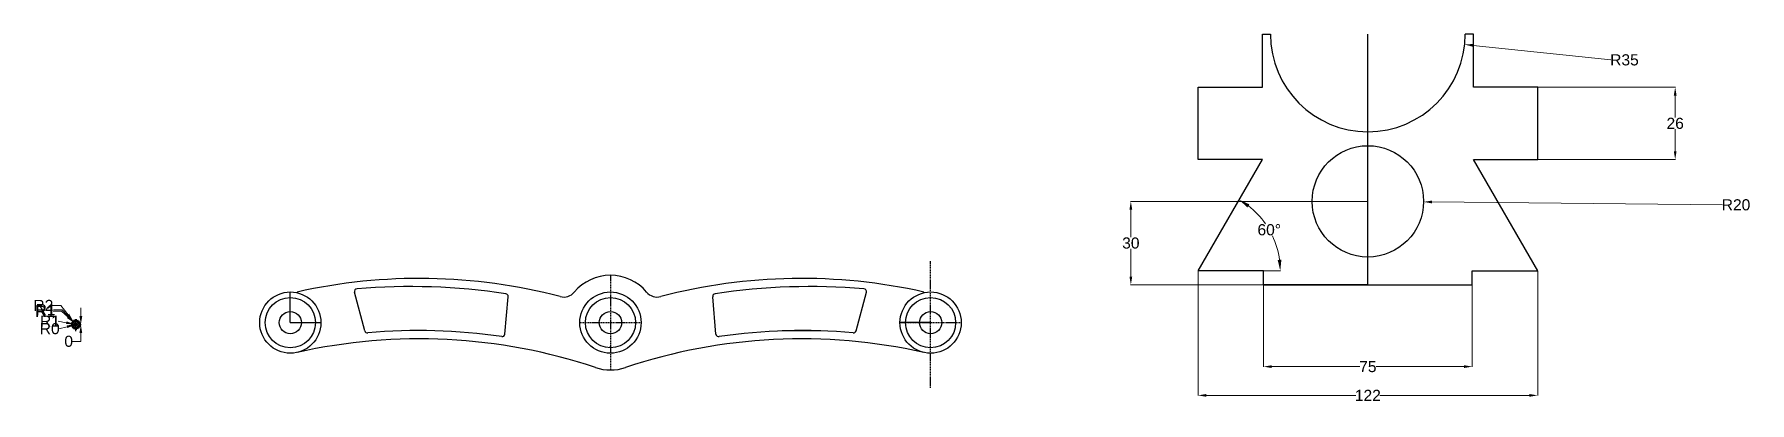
# Model space of a CAD drawing. Header units: inches. Extents: x 51 to 5125, y 41 to 357.
# Drawn here: x 4509 to 5125, y 207 to 339 of the extents above; entities that cross this region are included whole.
import ezdxf

# ---------------------------------------------------------------- set-up
doc = ezdxf.new("R2010")
doc.units = ezdxf.units.IN
doc.header["$MEASUREMENT"] = 0
doc.linetypes.add('ACANSTGL', pattern=[0.11811, 0.07874, -0.03937])
doc.layers.add('AM_5', color=3, linetype='Continuous', lineweight=15)
doc.styles.get("Standard").update_dxf_attribs({"font": 'arial.ttf'})
doc.dimstyles.new('AM_ANSI$0', dxfattribs={"dimtxt": 4, "dimasz": 3, "dimexe": 0.1, "dimexo": 0.05, "dimgap": 0.06, "dimtad": 0, "dimtih": 1, "dimtoh": 1, "dimdec": 0, "dimzin": 7, "dimdsep": 46, "dimtxsty": 'Standard', "dimcen": 0, "dimclrd": 2, "dimclre": 1, "dimclrt": 3, "dimadec": 0, "dimazin": 2, "dimtp": 0.1, "dimtm": 0.1, "dimtfac": 0.71, "dimtdec": 0, "dimtofl": 0, "dimtmove": 0, "dimatfit": 3, "dimfxl": 1, "dimtfillclr": 1, "dimtolj": 1, "dimtzin": 7, "dimlwd": -1, "dimlwe": -1, "dimarcsym": 1})
doc.dimstyles.new('AM_ANSI$2', dxfattribs={"dimtxt": 4, "dimasz": 4, "dimexe": 0.1, "dimexo": 0.05, "dimgap": 0.06, "dimtad": 0, "dimtih": 1, "dimtoh": 1, "dimdec": 4, "dimzin": 7, "dimdsep": 46, "dimtxsty": 'Standard', "dimcen": 0, "dimclrd": 256, "dimclre": 1, "dimclrt": 2, "dimadec": 0, "dimazin": 2, "dimtp": 0.1, "dimtm": 0.1, "dimtfac": 0.71, "dimtdec": 4, "dimtofl": 0, "dimtmove": 0, "dimatfit": 3, "dimfxl": 1, "dimtolj": 1, "dimtzin": 7, "dimlwd": -1, "dimlwe": -1, "dimarcsym": 1})
doc.dimstyles.new('AM_ANSI$4', dxfattribs={"dimtxt": 4, "dimasz": 3, "dimexe": 0.1, "dimexo": 0.05, "dimgap": 0.06, "dimtad": 0, "dimtih": 1, "dimtoh": 1, "dimdec": 0, "dimzin": 7, "dimdsep": 46, "dimtxsty": 'Standard', "dimcen": 0, "dimclrd": 2, "dimclre": 1, "dimclrt": 3, "dimadec": 0, "dimazin": 2, "dimtp": 0.1, "dimtm": 0.1, "dimtfac": 0.71, "dimtdec": 0, "dimtofl": 0, "dimtmove": 0, "dimatfit": 0, "dimfxl": 1, "dimtfillclr": 1, "dimtolj": 1, "dimtzin": 7, "dimlwd": -1, "dimlwe": -1, "dimarcsym": 1})

msp = doc.modelspace()

# ---------------------------------------------------------------- blocks, each defined once
blk = doc.blocks.new('*U178')
for centre, start, end in [((-0.17, -0.52), 56.97787, 91.81189), ((-0.17, 0.52), 268.18811, 303.02213)]:
    blk.add_arc(centre, 0.674, start, end)
at = {"ltscale": 2}
for start, end in [(0, 1.54409), (358.45591, 0)]:
    blk.add_arc((-1.48, 0), 1.67, start, end, dxfattribs=at)
blk = doc.blocks.new('*U179')
at = {"color": 0, "linetype": 'ByBlock', "lineweight": -2, "transparency": 16777216}
for p, rotation in [((458.93, 212.31), 180), ((459.02, 212.81), 159.9999999999996), ((459.02, 211.8), 199.9999999999995), ((459.28, 213.26), 139.9999999999996), ((459.28, 211.36), 219.9999999999994), ((459.67, 213.59), 119.9999999999997), ((459.67, 211.03), 239.9999999999994), ((460.15, 213.76), 99.99999999999972), ((460.15, 210.86), 259.9999999999994), ((460.67, 213.76), 79.99999999999979), ((460.67, 210.86), 279.9999999999994), ((461.15, 213.59), 59.99999999999984), ((461.15, 211.03), 299.9999999999993), ((461.54, 213.26), 39.99999999999991), ((461.54, 211.36), 319.9999999999994), ((461.8, 212.81), 19.99999999999995), ((461.8, 211.8), 339.9999999999993)]:
    blk.add_blockref('*U178', p, dxfattribs=dict(at, rotation=rotation))
blk.add_blockref('*U178', (461.88, 212.31), dxfattribs=at)
blk = doc.blocks.new('*D180')
at = {"layer": 'AM_5', "color": 2, "linetype": 'ByBlock', "transparency": 16777216}
for p, q in [((4518.09, 241.55), (4515.09, 241.55)), ((4520.72, 238.23), (4518.09, 241.55))]:
    blk.add_line(p, q, dxfattribs=at)
at = {"layer": 'AM_5', "color": 2, "transparency": 16777216}
blk.add_solid([(4521.11, 238.54), (4520.32, 237.92), (4522.58, 235.88)], dxfattribs=at)
at = {"layer": 'Defpoints', "color": 0, "transparency": 16777216}
for p in [(4522.58, 235.88), (4523.52, 234.69)]:
    blk.add_point(p, dxfattribs=at)
at = {"layer": 'AM_5', "color": 3, "transparency": 16777216, "insert": (4511.83, 241.55), "char_height": 4, "attachment_point": 5}
blk.add_mtext('\\A1;R2', dxfattribs=at)
blk = doc.blocks.new('*D181')
at = {"layer": 'AM_5', "color": 2, "linetype": 'ByBlock', "transparency": 16777216}
for p, q in [((4518.38, 239.44), (4515.38, 239.44)), ((4520.58, 237.4), (4518.38, 239.44))]:
    blk.add_line(p, q, dxfattribs=at)
at = {"layer": 'AM_5', "color": 2, "transparency": 16777216}
blk.add_solid([(4520.92, 237.77), (4520.24, 237.04), (4522.79, 235.37)], dxfattribs=at)
at = {"layer": 'Defpoints', "color": 0, "transparency": 16777216}
for p in [(4522.79, 235.37), (4523.52, 234.69)]:
    blk.add_point(p, dxfattribs=at)
at = {"layer": 'AM_5', "color": 3, "transparency": 16777216, "insert": (4512.48, 239.44), "char_height": 4, "attachment_point": 5}
blk.add_mtext('\\A1;R1', dxfattribs=at)
blk = doc.blocks.new('*D182')
at = {"layer": 'AM_5', "color": 2, "linetype": 'ByBlock', "transparency": 16777216}
blk.add_line((4520.08, 235.34), (4517.1, 235.91), dxfattribs=at)
at = {"layer": 'AM_5', "color": 2, "transparency": 16777216}
blk.add_solid([(4520.18, 235.83), (4519.99, 234.85), (4523.03, 234.78)], dxfattribs=at)
at = {"layer": 'Defpoints', "color": 0, "transparency": 16777216}
for p in [(4523.03, 234.78), (4523.52, 234.69)]:
    blk.add_point(p, dxfattribs=at)
at = {"layer": 'AM_5', "color": 3, "transparency": 16777216, "insert": (4514.2, 235.91), "char_height": 4, "attachment_point": 5}
blk.add_mtext('\\A1;R1', dxfattribs=at)
blk = doc.blocks.new('*D183')
at = {"layer": 'AM_5', "color": 2, "linetype": 'ByBlock', "transparency": 16777216}
blk.add_line((4520.36, 233.92), (4517.39, 233.19), dxfattribs=at)
at = {"layer": 'AM_5', "color": 2, "transparency": 16777216}
blk.add_solid([(4520.24, 234.4), (4520.48, 233.43), (4523.28, 234.63)], dxfattribs=at)
at = {"layer": 'Defpoints', "color": 0, "transparency": 16777216}
for p in [(4523.28, 234.63), (4523.52, 234.69)]:
    blk.add_point(p, dxfattribs=at)
at = {"layer": 'AM_5', "color": 3, "transparency": 16777216, "insert": (4514.11, 233.19), "char_height": 4, "attachment_point": 5}
blk.add_mtext('\\A1;R0', dxfattribs=at)
blk = doc.blocks.new('*D184')
at = {"layer": 'AM_5', "color": 2, "linetype": 'ByBlock', "transparency": 16777216}
for p, q in [((4518.53, 240.01), (4515.53, 240.01)), ((4520.59, 237.82), (4518.53, 240.01))]:
    blk.add_line(p, q, dxfattribs=at)
at = {"layer": 'AM_5', "color": 1, "linetype": 'ByBlock', "transparency": 16777216}
blk.add_arc((4523.52, 234.69), 1.29, 35.38566, 137.58993, dxfattribs=at)
at = {"layer": 'AM_5', "color": 2, "transparency": 16777216}
blk.add_solid([(4520.95, 238.16), (4520.22, 237.48), (4522.64, 235.63)], dxfattribs=at)
at = {"layer": 'Defpoints', "color": 0, "transparency": 16777216}
for p in [(4522.64, 235.63), (4523.52, 234.69)]:
    blk.add_point(p, dxfattribs=at)
at = {"layer": 'AM_5', "color": 3, "transparency": 16777216, "insert": (4512.64, 240.01), "char_height": 4, "attachment_point": 5}
blk.add_mtext('\\A1;R1', dxfattribs=at)
blk = doc.blocks.new('*D185')
at = {"layer": 'AM_5', "color": 2, "linetype": 'ByBlock', "transparency": 16777216}
for p, q in [((4525.3, 237.73), (4525.3, 240.73)), ((4525.3, 228.64), (4522.3, 228.64)), ((4525.3, 231.64), (4525.3, 228.64))]:
    blk.add_line(p, q, dxfattribs=at)
at = {"layer": 'AM_5', "color": 1, "linetype": 'ByBlock', "transparency": 16777216}
for p, q in [((4525.24, 234.73), (4525.4, 234.73)), ((4525.24, 234.64), (4525.4, 234.64))]:
    blk.add_line(p, q, dxfattribs=at)
at = {"layer": 'AM_5', "color": 2, "transparency": 16777216}
for points in [[(4524.8, 237.73), (4525.8, 237.73), (4525.3, 234.73)], [(4524.8, 231.64), (4525.8, 231.64), (4525.3, 234.64)]]:
    blk.add_solid(points, dxfattribs=at)
at = {"layer": 'Defpoints', "color": 0, "transparency": 16777216}
for p in [(4525.19, 234.73), (4525.19, 234.64), (4525.3, 234.64)]:
    blk.add_point(p, dxfattribs=at)
at = {"layer": 'AM_5', "color": 3, "transparency": 16777216, "insert": (4520.93, 228.64), "char_height": 4, "attachment_point": 5}
blk.add_mtext('\\A1;0', dxfattribs=at)
blk = doc.blocks.new('*D186')
at = {"layer": 'AM_5', "color": 1, "linetype": 'ByBlock', "transparency": 16777216}
for p, q in [((4987.57, 278.94), (4902.38, 278.94)), ((4987.57, 248.94), (4902.38, 248.94))]:
    blk.add_line(p, q, dxfattribs=at)
at = {"layer": 'AM_5', "color": 2, "linetype": 'ByBlock', "transparency": 16777216}
for p, q in [((4902.48, 275.94), (4902.48, 266.04)), ((4902.48, 251.94), (4902.48, 261.83))]:
    blk.add_line(p, q, dxfattribs=at)
at = {"layer": 'AM_5', "color": 2, "transparency": 16777216}
for points in [[(4901.98, 275.94), (4902.98, 275.94), (4902.48, 278.94)], [(4901.98, 251.94), (4902.98, 251.94), (4902.48, 248.94)]]:
    blk.add_solid(points, dxfattribs=at)
at = {"layer": 'Defpoints', "color": 0, "transparency": 16777216}
for p in [(4987.62, 278.94), (4902.48, 248.94), (4987.62, 248.94)]:
    blk.add_point(p, dxfattribs=at)
at = {"layer": 'AM_5', "color": 3, "transparency": 16777216, "insert": (4902.48, 263.94), "char_height": 4, "attachment_point": 5}
blk.add_mtext('\\A1;30', dxfattribs=at)
blk = doc.blocks.new('*D187')
at = {"layer": 'AM_5', "color": 1, "linetype": 'ByBlock', "transparency": 16777216}
for p, q in [((5048.67, 319.94), (5098.12, 319.94)), ((5048.67, 293.94), (5098.12, 293.94))]:
    blk.add_line(p, q, dxfattribs=at)
at = {"layer": 'AM_5', "color": 2, "linetype": 'ByBlock', "transparency": 16777216}
for p, q in [((5098.02, 316.94), (5098.02, 309.04)), ((5098.02, 296.94), (5098.02, 304.83))]:
    blk.add_line(p, q, dxfattribs=at)
at = {"layer": 'AM_5', "color": 2, "transparency": 16777216}
for points in [[(5097.52, 316.94), (5098.52, 316.94), (5098.02, 319.94)], [(5097.52, 296.94), (5098.52, 296.94), (5098.02, 293.94)]]:
    blk.add_solid(points, dxfattribs=at)
at = {"layer": 'Defpoints', "color": 0, "transparency": 16777216}
for p in [(5048.62, 319.94), (5048.62, 293.94), (5098.02, 293.94)]:
    blk.add_point(p, dxfattribs=at)
at = {"layer": 'AM_5', "color": 3, "transparency": 16777216, "insert": (5098.02, 306.94), "char_height": 4, "attachment_point": 5}
blk.add_mtext('\\A1;26', dxfattribs=at)
blk = doc.blocks.new('*D188')
at = {"layer": 'AM_5', "color": 1, "linetype": 'ByBlock', "transparency": 16777216}
for p, q in [((4950.12, 248.89), (4950.12, 219.47)), ((5025.12, 248.89), (5025.12, 219.47))]:
    blk.add_line(p, q, dxfattribs=at)
at = {"layer": 'AM_5', "color": 2, "linetype": 'ByBlock', "transparency": 16777216}
for p, q in [((4953.12, 219.57), (4984.7, 219.57)), ((5022.12, 219.57), (4990.55, 219.57))]:
    blk.add_line(p, q, dxfattribs=at)
at = {"layer": 'AM_5', "color": 2, "transparency": 16777216}
for points in [[(4953.12, 220.07), (4953.12, 219.07), (4950.12, 219.57)], [(5022.12, 220.07), (5022.12, 219.07), (5025.12, 219.57)]]:
    blk.add_solid(points, dxfattribs=at)
at = {"layer": 'Defpoints', "color": 0, "transparency": 16777216}
for p in [(4950.12, 248.94), (5025.12, 248.94), (5025.12, 219.57)]:
    blk.add_point(p, dxfattribs=at)
at = {"layer": 'AM_5', "color": 3, "transparency": 16777216, "insert": (4987.62, 219.57), "char_height": 4, "attachment_point": 5}
blk.add_mtext('\\A1;75', dxfattribs=at)
blk = doc.blocks.new('*D189')
at = {"layer": 'AM_5', "color": 1, "linetype": 'ByBlock', "transparency": 16777216}
for p, q in [((4926.62, 253.89), (4926.62, 209.14)), ((5048.62, 253.89), (5048.62, 209.14))]:
    blk.add_line(p, q, dxfattribs=at)
at = {"layer": 'AM_5', "color": 2, "linetype": 'ByBlock', "transparency": 16777216}
for p, q in [((4929.62, 209.24), (4983.35, 209.24)), ((5045.62, 209.24), (4991.89, 209.24))]:
    blk.add_line(p, q, dxfattribs=at)
at = {"layer": 'AM_5', "color": 2, "transparency": 16777216}
for points in [[(4929.62, 209.74), (4929.62, 208.74), (4926.62, 209.24)], [(5045.62, 209.74), (5045.62, 208.74), (5048.62, 209.24)]]:
    blk.add_solid(points, dxfattribs=at)
at = {"layer": 'Defpoints', "color": 0, "transparency": 16777216}
for p in [(4926.62, 253.94), (5048.62, 253.94), (5048.62, 209.24)]:
    blk.add_point(p, dxfattribs=at)
at = {"layer": 'AM_5', "color": 3, "transparency": 16777216, "insert": (4987.62, 209.24), "char_height": 4, "attachment_point": 5}
blk.add_mtext('\\A1;122', dxfattribs=at)
blk = doc.blocks.new('*D190')
at = {"layer": 'AM_5', "color": 2, "linetype": 'ByBlock', "transparency": 16777216}
blk.add_line((5025.41, 334.96), (5074.95, 329.74), dxfattribs=at)
at = {"layer": 'AM_5', "color": 2, "transparency": 16777216}
blk.add_solid([(5025.47, 335.46), (5025.36, 334.46), (5022.43, 335.27)], dxfattribs=at)
at = {"layer": 'Defpoints', "color": 0, "transparency": 16777216}
for p in [(4987.62, 338.94), (5022.43, 335.27)]:
    blk.add_point(p, dxfattribs=at)
at = {"layer": 'AM_5', "color": 3, "transparency": 16777216, "insert": (5079.8, 329.74), "char_height": 4, "attachment_point": 5}
blk.add_mtext('\\A1;R35', dxfattribs=at)
blk = doc.blocks.new('*D191')
at = {"layer": 'AM_5', "color": 2, "linetype": 'ByBlock', "transparency": 16777216}
blk.add_line((5010.62, 278.71), (5115.04, 277.67), dxfattribs=at)
at = {"layer": 'AM_5', "color": 2, "transparency": 16777216}
blk.add_solid([(5010.63, 279.21), (5010.62, 278.21), (5007.62, 278.74)], dxfattribs=at)
at = {"layer": 'Defpoints', "color": 0, "transparency": 16777216}
for p in [(4987.62, 278.94), (5007.62, 278.74)]:
    blk.add_point(p, dxfattribs=at)
at = {"layer": 'AM_5', "color": 3, "transparency": 16777216, "insert": (5119.87, 277.67), "char_height": 4, "attachment_point": 5}
blk.add_mtext('\\A1;R20', dxfattribs=at)
blk = doc.blocks.new('*D192')
at = {"layer": 'AM_5', "color": 1, "linetype": 'ByBlock', "transparency": 16777216}
blk.add_line((4950.17, 253.94), (4956.26, 253.94), dxfattribs=at)
at = {"layer": 'AM_5', "linetype": 'ByBlock', "transparency": 16777216}
for start, end in [(34.83194, 52.23526), (7.76474, 25.39325)]:
    blk.add_arc((4926.62, 253.94), 29.54, start, end, dxfattribs=at)
at = {"layer": 'AM_5', "transparency": 16777216}
for points in [[(4944.34, 276.73), (4945.08, 277.84), (4941.39, 279.52)], [(4956.56, 257.97), (4955.23, 257.88), (4956.16, 253.94)]]:
    blk.add_solid(points, dxfattribs=at)
at = {"layer": 'Defpoints', "color": 0, "transparency": 16777216}
for p in [(4949.72, 293.94), (4954.38, 264.04), (4926.62, 253.94), (4926.62, 253.94), (4950.12, 253.94)]:
    blk.add_point(p, dxfattribs=at)
at = {"layer": 'AM_5', "color": 2, "transparency": 16777216, "insert": (4952.2, 268.71), "char_height": 4, "attachment_point": 5}
blk.add_mtext('\\A1;60°', dxfattribs=at)

# ---------------------------------------------------------------- dimensions: what is measured, and where the dimension line sits
at = {"layer": 'AM_5'}
for center, mpoint, picture, middle in [((4987.62278, 338.93693), (5022.43038, 335.27207), '*D190', (5079.79969, 329.74279)), ((4523.52054, 234.68996), (4522.57742, 235.88199), '*D180', (4511.82728, 241.55133)), ((4523.52054, 234.68996), (4522.63832, 235.63113), '*D184', (4512.63596, 240.00864))]:
    dim = msp.add_radius_dim(center=center, mpoint=mpoint, dimstyle='AM_ANSI$4', override={"dimpost": ''}, dxfattribs=at)
    dim.commit()
    dim.dimension.update_dxf_attribs({"geometry": picture, "text_midpoint": middle, "dimtype": 164})
dim = msp.add_linear_dim(base=(5098.01562, 293.93693), p1=(5048.62278, 319.93693), p2=(5048.62278, 293.93693), angle=90, dimstyle='AM_ANSI$0', dxfattribs=at)
dim.commit()
dim.dimension.update_dxf_attribs({"geometry": '*D187', "text_midpoint": (5098.01562, 306.93693)})
dim = msp.add_angular_dim_2l(base=(4954.37987, 264.03969), line1=((4926.62278, 253.93693), (4949.71679, 293.93693)), line2=((4950.12278, 253.93693), (4926.62278, 253.93693)), dimstyle='AM_ANSI$2', override={"dimpost": ''}, dxfattribs=at)
dim.commit()
dim.dimension.update_dxf_attribs({"geometry": '*D192', "text_midpoint": (4952.20385, 268.70617)})
for base, p1, p2, picture, middle in [((4902.47742, 248.93693), (4987.62278, 278.93693), (4987.62278, 248.93693), '*D186', (4902.47742, 263.93693)), ((4525.29856, 234.64496), (4525.18993, 234.73496), (4525.18993, 234.64496), '*D185', (4520.93434, 228.64496))]:
    dim = msp.add_linear_dim(base=base, p1=p1, p2=p2, angle=90, dimstyle='AM_ANSI$0', override={"dimpost": ''}, dxfattribs=at)
    dim.commit()
    dim.dimension.update_dxf_attribs({"geometry": picture, "text_midpoint": middle})
for center, mpoint, picture, middle in [((4987.62278, 278.93693), (5007.62179, 278.73773), '*D191', (5119.87499, 277.66774)), ((4523.52054, 234.68996), (4522.78575, 235.36827), '*D181', (4512.47805, 239.43809)), ((4523.52054, 234.68996), (4523.27768, 234.63061), '*D183', (4514.10706, 233.19058)), ((4523.52054, 234.68996), (4523.02932, 234.78329), '*D182', (4514.19849, 235.91024))]:
    dim = msp.add_radius_dim(center=center, mpoint=mpoint, dimstyle='AM_ANSI$4', dxfattribs=at)
    dim.commit()
    dim.dimension.update_dxf_attribs({"geometry": picture, "text_midpoint": middle, "dimtype": 164})
dim = msp.add_linear_dim(base=(5048.62278, 209.23855), p1=(4926.62278, 253.93693), p2=(5048.62278, 253.93693), dimstyle='AM_ANSI$0', dxfattribs=at)
dim.commit()
dim.dimension.update_dxf_attribs({"geometry": '*D189', "text_midpoint": (4987.62278, 209.23855)})
dim = msp.add_linear_dim(base=(5025.12278, 219.56749), p1=(4950.12278, 248.93693), p2=(5025.12278, 248.93693), dimstyle='AM_ANSI$0', override={"dimpost": ''}, dxfattribs=at)
dim.commit()
dim.dimension.update_dxf_attribs({"geometry": '*D188', "text_midpoint": (4987.62278, 219.56749)})

# ---------------------------------------------------------------- linework, layer by layer
for p, q in [((4949.71679, 319.93693), (4949.71679, 338.93693)), ((4949.71679, 338.93693), (4952.62278, 338.93693)), ((4987.62278, 248.93693), (4987.62278, 338.93693)), ((5025.52877, 338.93693), (5022.62278, 338.93693)), ((5025.52877, 319.93693), (5025.52877, 338.93693)), ((4926.62278, 293.93693), (4926.62278, 319.93693)), ((4926.62278, 319.93693), (4949.71679, 319.93693)), ((5048.62278, 319.93693), (5025.52877, 319.93693)), ((5048.62278, 293.93693), (5048.62278, 319.93693)), ((4926.62278, 253.93693), (4949.71679, 293.93693)), ((4949.71679, 293.93693), (4926.62278, 293.93693)), ((5048.62278, 253.93693), (5025.52877, 293.93693)), ((5025.52877, 293.93693), (5048.62278, 293.93693)), ((4950.12278, 253.93693), (4926.62278, 253.93693)), ((4950.12278, 248.93693), (4950.12278, 253.93693)), ((5025.12278, 248.93693), (5025.12278, 253.93693)), ((5025.12278, 253.93693), (5048.62278, 253.93693)), ((4710.86813, 251.73718), (4710.93179, 251.73718)), ((4950.12278, 248.93693), (5025.12278, 248.93693)), ((4987.62278, 248.93693), (4950.12278, 248.93693)), ((4987.62278, 248.93693), (5025.12278, 248.93693)), ((4987.62278, 248.93693), (5025.12278, 248.93693)), ((4600.54731, 235.37573), (4600.54731, 246.37573)), ((4627.3288, 232.41868), (4623.61812, 246.26715)), ((4677.64003, 231.25624), (4678.81541, 244.69095)), ((4753.4546, 231.25624), (4752.27922, 244.69095)), ((4803.76583, 232.41868), (4807.47651, 246.26715)), ((4523.58054, 234.99996), (4523.46054, 234.99996)), ((4523.46054, 234.99996), (4523.46054, 234.93266)), ((4523.52054, 232.34636), (4523.52054, 236.6754)), ((4523.52054, 234.68996), (4523.52054, 234.64496)), ((4523.53402, 234.6921), (4523.53402, 234.6921)), ((4523.58054, 234.93266), (4523.58054, 234.99996)), ((4600.54731, 235.37573), (4611.54731, 235.37573)), ((4830.54731, 235.37573), (4819.54731, 235.37573)), ((4791.15037, 232.40747), (4777.27469, 232.40747))]:
    msp.add_line(p, q)
at = {"linetype": 'ACANSTGL', "ltscale": 5}
for p, q in [((4830.54731, 211.90224), (4830.54731, 257.50177)), ((4715.54731, 252.37573), (4715.54731, 218.37573)), ((4704.54731, 235.37573), (4726.54731, 235.37573)), ((4819.54731, 235.37573), (4841.54731, 235.37573))]:
    msp.add_line(p, q, dxfattribs=at)
for centre, radius in [((4987.62278, 278.93693), 20), ((4600.54731, 235.37573), 11), ((4600.54731, 235.37573), 9), ((4715.54731, 235.37573), 11), ((4715.54731, 235.37573), 9), ((4830.54731, 235.37573), 11), ((4830.54731, 235.37573), 9), ((4523.52054, 234.68996), 1), ((4523.52054, 234.68996), 0.5), ((4600.54731, 235.37573), 4), ((4715.54731, 235.37573), 4), ((4830.54731, 235.37573), 4)]:
    msp.add_circle(centre, radius)
at = {"linetype": 'ACANSTGL'}
msp.add_circle((4523.52054, 234.68996), 1.52, dxfattribs=at)
for centre, radius, start, end in [((4987.62278, 338.93693), 35, 180, 270), ((4987.62278, 338.93693), 35, 270, 0), ((4646.8821, 51.24465), 200, 75.34578316, 102.68531265), ((4624.58404, 246.52597), 1, 94.76083878, 195), ((4643.69591, 17.04794), 231.27251, 81.47814624, 94.76083878), ((4715.54731, 235.37573), 17, 40.20084898, 139.79915102), ((4784.21253, 51.24465), 200, 77.31468735, 104.65421684), ((4787.39872, 17.04794), 231.27251, 85.23916122, 98.52185376), ((4806.51058, 246.52597), 1, 345, 85.23916122), ((4677.81922, 244.7781), 1, 355, 81.47814624), ((4698.74401, 249.57605), 5, 255.34578316, 319.79915102), ((4732.35062, 249.57605), 5, 220.20084898, 284.65421684), ((4753.27541, 244.7781), 1, 98.52185376, 185), ((4523.52054, 234.68996), 1.29, 166.83510344, 173.16489656), ((4523.52054, 234.68996), 1.29, 186.83510344, 193.16489656), ((4523.52054, 234.68996), 1.29, 146.83510344, 153.16489656), ((4523.52054, 234.68996), 1.29, 126.83510344, 133.16489656), ((4523.52054, 234.68996), 1.29, 106.83510344, 113.16489656), ((4523.52054, 234.68996), 0.25, 103.88654036, 76.11345964), ((4523.52054, 234.68996), 1.29, 86.83510344, 93.16489656), ((4523.52054, 234.68996), 1.29, 66.83510344, 73.16489656), ((4523.52054, 234.68996), 1.29, 46.83510344, 53.16489656), ((4524.82268, 234.16992), 0.67391, 116.94780094, 117.44094748), ((4523.52054, 234.68996), 1.29, 26.83510344, 33.16489656), ((4523.52054, 234.68996), 1.29, 6.83510344, 13.16489656), ((4523.52054, 234.68996), 1.29, 346.83510344, 353.16489656), ((4523.52054, 234.68996), 1.29, 206.83510344, 213.16489656), ((4523.52054, 234.68996), 1.29, 226.83510344, 233.16489656), ((4523.52054, 234.68996), 1.29, 246.83510344, 253.16489656), ((4523.52054, 234.68996), 1.29, 266.83510344, 273.16489656), ((4523.52054, 234.68996), 1.29, 286.83510344, 293.16489656), ((4523.52054, 234.68996), 1.29, 306.83510344, 313.16489656), ((4523.52054, 234.68996), 1.29, 326.83510344, 333.16489656), ((4646.8821, 29.52606), 200, 71.55286259, 102.68531265), ((4628.29473, 232.6775), 1, 195, 275.22772966), ((4646.8821, 29.52606), 203, 81.61113002, 95.22772966), ((4676.64383, 231.3434), 1, 261.61113002, 355), ((4784.21253, 29.52606), 200, 77.31468735, 108.44713741), ((4754.4508, 231.3434), 1, 185, 278.38886998), ((4784.21253, 29.52606), 203, 84.77227034, 98.38886998), ((4802.7999, 232.6775), 1, 264.77227034, 345), ((4739.37463, 27.87108), 200, 96.84227452, 96.98067758), ((4715.54731, 235.37573), 17, 251.55286259, 288.44713741)]:
    msp.add_arc(centre, radius, start, end)

# ---------------------------------------------------------------- block references
msp.add_blockref('*U179', (4063.1112, 22.38151))

msp.set_redraw_order([(e.dxf.handle, doc.entitydb.next_handle()) for e in msp.query("TEXT MTEXT ATTDEF DIMENSION ARC_DIMENSION")])  # texts and dimensions are drawn at this point

doc.saveas('drawing.dxf')
